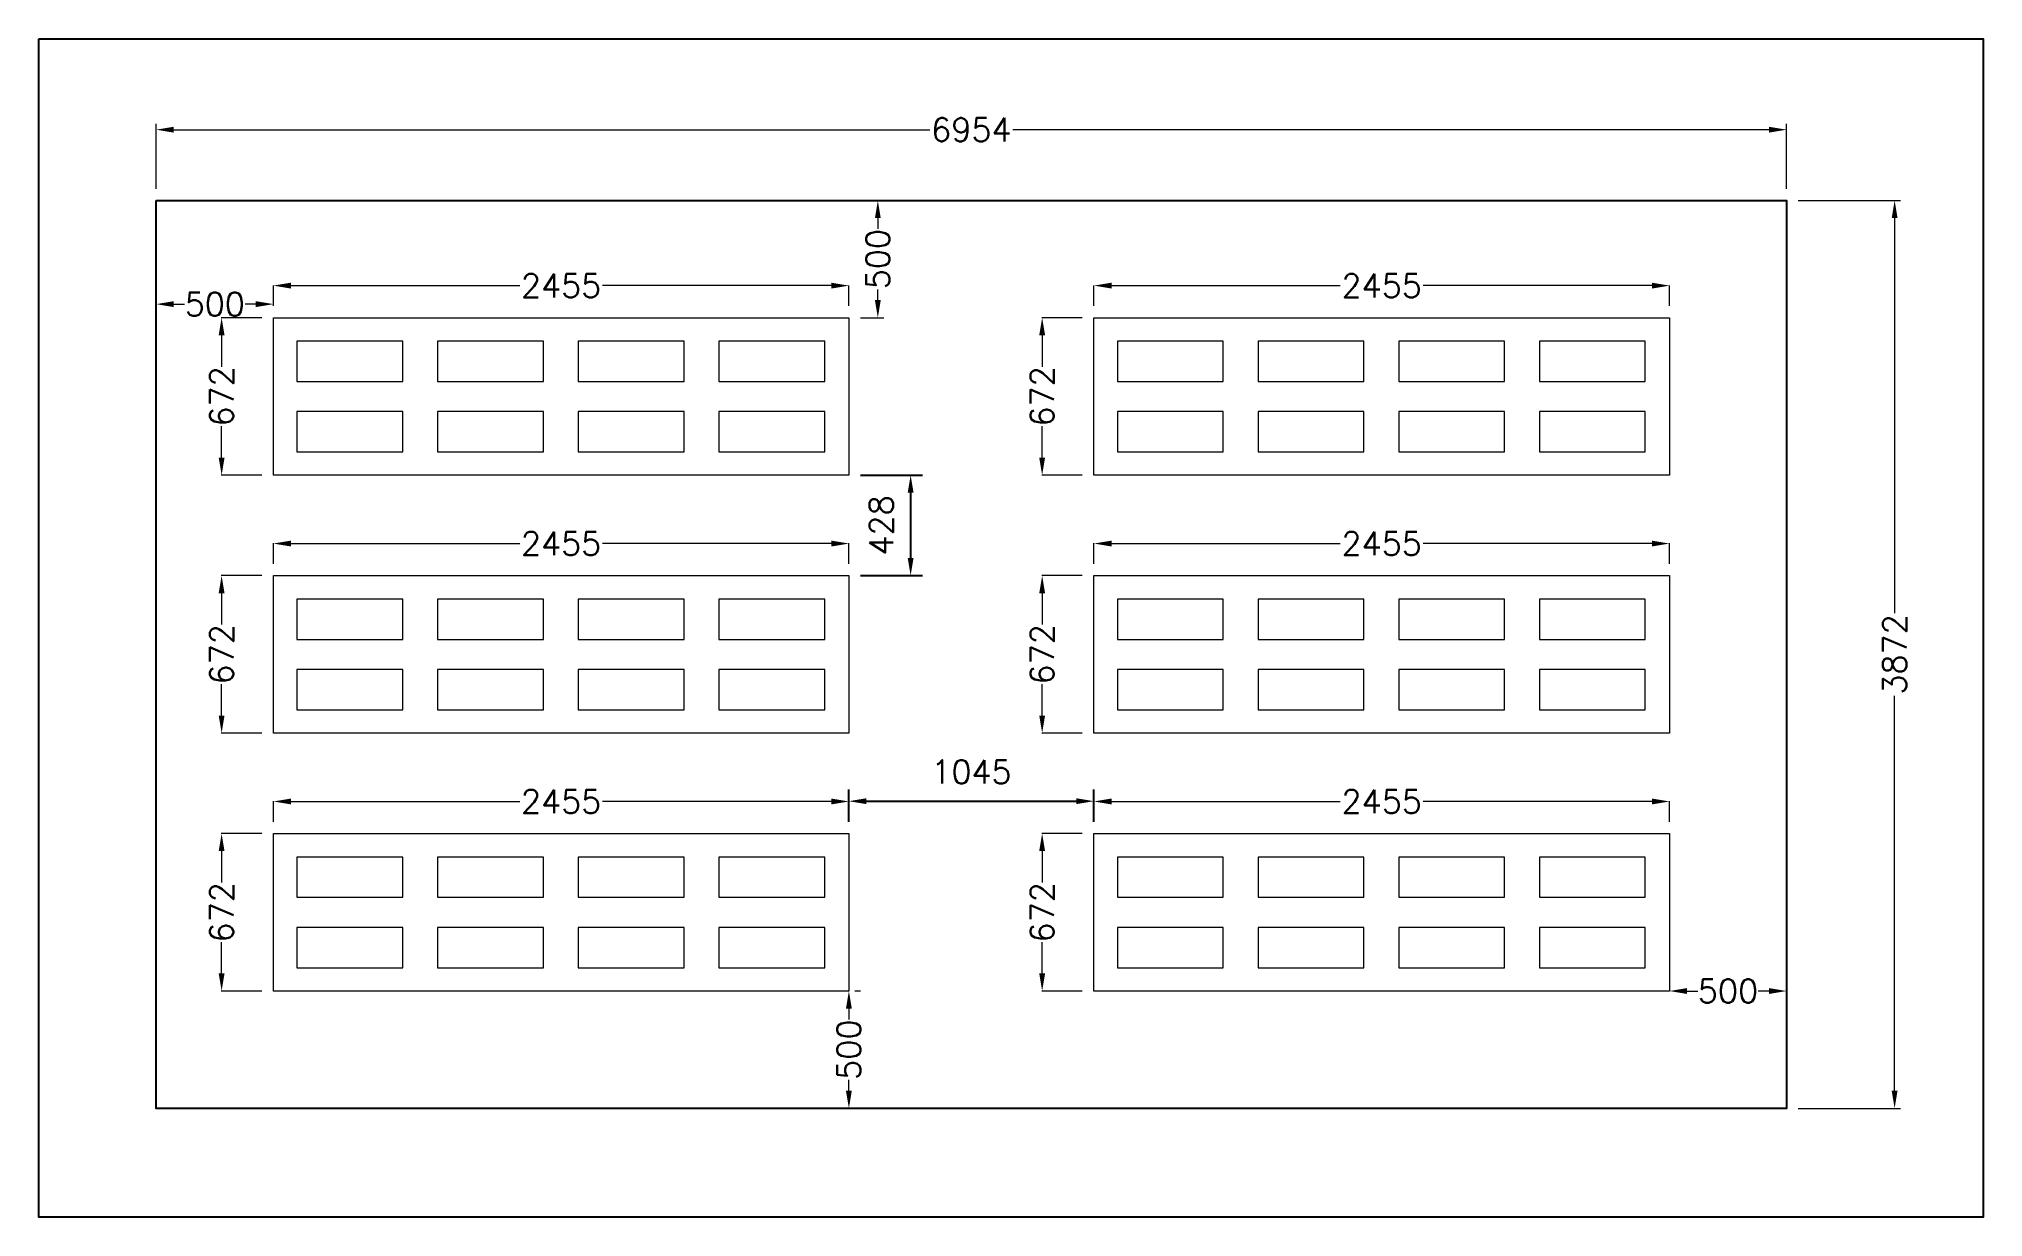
# Model space of a CAD drawing. Header units: millimetres. Extents: x 3552052 to 4144896, y -707811 to -630695.
# Drawn here: x 4111975 to 4120268, y -689910 to -684885 of the extents above; entities that cross this region are included whole.
import ezdxf

# ---------------------------------------------------------------- set-up
doc = ezdxf.new("R2010")
doc.units = ezdxf.units.MM
doc.header["$LTSCALE"] = 6
doc.header["$MEASUREMENT"] = 0
doc.layers.get('Defpoints').update_dxf_attribs({"linetype": 'CONTINUOUS', "lineweight": 0})
doc.layers.add('ELE-12W LED', color=1, linetype='CONTINUOUS', lineweight=0)
doc.layers.add('MEP_HVAC_COPPER_PIPE', color=5, linetype='CONTINUOUS', lineweight=0)
doc.styles.add('ROMANS', font='romans.shx')
doc.styles.get("Standard").update_dxf_attribs({"font": 'SIMPLEX'})
doc.dimstyles.new('AEPL1', dxfattribs={"dimtxt": 100, "dimasz": 75, "dimexe": 25, "dimexo": 50, "dimtad": 0, "dimdec": 0, "dimtxsty": 'ROMANS', "dimcen": 2.5, "dimclrd": 7, "dimclre": 7, "dimclrt": 7, "dimadec": 0, "dimazin": 0, "dimtfac": 1, "dimtdec": 0, "dimtmove": 0, "dimatfit": 3, "dimfxl": 1, "dimlwd": 0, "dimlwe": 0, "dimarcsym": 0})
doc.dimstyles.get("Standard").update_dxf_attribs({"dimtxt": 100, "dimasz": 75, "dimexe": 50, "dimexo": 50, "dimgap": 75, "dimtad": 1, "dimdec": 0, "dimzin": 0, "dimdsep": 46, "dimtxsty": 'Standard', "dimcen": 0.09, "dimclrd": 256, "dimclre": 256, "dimclrt": 256, "dimadec": 0, "dimazin": 0, "dimtfac": 1, "dimtdec": 0, "dimtofl": 0, "dimtmove": 0, "dimatfit": 3, "dimfxl": 1, "dimtolj": 1, "dimtzin": 0, "dimarcsym": 0})

msp = doc.modelspace()

# ---------------------------------------------------------------- blocks, each defined once
blk = doc.blocks.new('*U836')
at = {"layer": 'MEP_HVAC_COPPER_PIPE', "linetype": 'ByBlock'}
for p, q in [((226, 86), (-226, 86)), ((-226, 86), (-226, -86)), ((226, -86), (226, 86)), ((-226, -86), (226, -86))]:
    blk.add_line(p, q, dxfattribs=at)
blk = doc.blocks.new('*U837')
at = {"layer": 'MEP_HVAC_COPPER_PIPE', "color": 0, "linetype": 'ByBlock', "lineweight": -2, "transparency": 16777216}
for p in [(0, 300), (600, 300), (1200, 300), (1800, 300), (0, 0), (600, 0), (1200, 0), (1800, 0)]:
    blk.add_blockref('*U836', p, dxfattribs=at)
blk = doc.blocks.new('*D832')
at = {"layer": 'Defpoints', "color": 0, "linetype": 'ByBlock', "transparency": 16777216}
for p in [(4112975.2, -688274), (4112754.3, -688945.6), (4112975.2, -688945.6)]:
    blk.add_point(p, dxfattribs=at)
at = {"layer": 'MEP_HVAC_COPPER_PIPE', "color": 7, "linetype": 'ByBlock', "lineweight": 0, "transparency": 16777216}
for p, q in [((4112925.2, -688274), (4112753, -688274)), ((4112754.3, -688349), (4112754.3, -688482.9)), ((4112754.3, -688870.6), (4112754.3, -688736.6)), ((4112925.2, -688945.6), (4112753, -688945.6))]:
    blk.add_line(p, q, dxfattribs=at)
at = {"layer": 'MEP_HVAC_COPPER_PIPE', "color": 7, "linetype": 'ByBlock', "transparency": 16777216}
for points in [[(4112741.8, -688349), (4112766.8, -688349), (4112754.3, -688274)], [(4112741.8, -688870.6), (4112766.8, -688870.6), (4112754.3, -688945.6)]]:
    blk.add_solid(points, dxfattribs=at)
at = {"layer": 'MEP_HVAC_COPPER_PIPE', "color": 0, "linetype": 'ByBlock', "transparency": 16777216, "insert": (4112754.3, -688609.8), "char_height": 100, "attachment_point": 5, "rotation": 90, "style": 'ROMANS'}
blk.add_mtext('672', dxfattribs=at)
blk = doc.blocks.new('*D833')
at = {"layer": 'Defpoints', "color": 0, "linetype": 'ByBlock', "transparency": 16777216}
for p in [(4115430, -688137.2), (4112975.2, -688274), (4115430, -688274)]:
    blk.add_point(p, dxfattribs=at)
at = {"layer": 'MEP_HVAC_COPPER_PIPE', "color": 7, "linetype": 'ByBlock', "lineweight": 0, "transparency": 16777216}
for p, q in [((4112975.2, -688224), (4112975.2, -688136)), ((4113050.2, -688137.2), (4114025.8, -688137.2)), ((4115355, -688137.2), (4114379.4, -688137.2)), ((4115430, -688224), (4115430, -688136))]:
    blk.add_line(p, q, dxfattribs=at)
at = {"layer": 'MEP_HVAC_COPPER_PIPE', "color": 7, "linetype": 'ByBlock', "transparency": 16777216}
for points in [[(4113050.2, -688124.7), (4113050.2, -688149.7), (4112975.2, -688137.2)], [(4115355, -688124.7), (4115355, -688149.7), (4115430, -688137.2)]]:
    blk.add_solid(points, dxfattribs=at)
at = {"layer": 'MEP_HVAC_COPPER_PIPE', "color": 0, "linetype": 'ByBlock', "transparency": 16777216, "insert": (4114202.6, -688137.2), "char_height": 100, "attachment_point": 5, "style": 'ROMANS'}
blk.add_mtext('2455', dxfattribs=at)
blk = doc.blocks.new('*D838')
at = {"layer": 'Defpoints', "color": 0, "transparency": 16777216}
for p in [(4112475.4, -686016.2), (4112475.4, -686074), (4112975.2, -686074)]:
    blk.add_point(p, dxfattribs=at)
at = {"layer": 'MEP_HVAC_COPPER_PIPE', "color": 7, "lineweight": 0, "transparency": 16777216}
for p, q in [((4112475.4, -686024), (4112475.4, -685991.2)), ((4112975.2, -686024), (4112975.2, -685991.2)), ((4112550.4, -686016.2), (4112596.1, -686016.2)), ((4112900.2, -686016.2), (4112854.5, -686016.2))]:
    blk.add_line(p, q, dxfattribs=at)
at = {"layer": 'MEP_HVAC_COPPER_PIPE', "color": 7, "transparency": 16777216}
for points in [[(4112550.4, -686003.7), (4112550.4, -686028.7), (4112475.4, -686016.2)], [(4112900.2, -686003.7), (4112900.2, -686028.7), (4112975.2, -686016.2)]]:
    blk.add_solid(points, dxfattribs=at)
at = {"layer": 'MEP_HVAC_COPPER_PIPE', "color": 7, "lineweight": -3, "transparency": 16777216, "insert": (4112725.3, -686016.2), "char_height": 100, "attachment_point": 5, "style": 'ROMANS'}
blk.add_mtext('500', dxfattribs=at)
blk = doc.blocks.new('*D839')
at = {"layer": 'Defpoints', "color": 0, "transparency": 16777216}
for p in [(4115430, -685574.4), (4115553.4, -685574.4), (4115430, -686074)]:
    blk.add_point(p, dxfattribs=at)
at = {"layer": 'MEP_HVAC_COPPER_PIPE', "color": 7, "lineweight": 0, "transparency": 16777216}
for p, q in [((4115480, -685574.4), (4115578.4, -685574.4)), ((4115553.4, -685649.4), (4115553.4, -685695)), ((4115553.4, -685999), (4115553.4, -685953.4)), ((4115480, -686074), (4115578.4, -686074))]:
    blk.add_line(p, q, dxfattribs=at)
at = {"layer": 'MEP_HVAC_COPPER_PIPE', "color": 7, "transparency": 16777216}
for points in [[(4115540.9, -685649.4), (4115565.9, -685649.4), (4115553.4, -685574.4)], [(4115540.9, -685999), (4115565.9, -685999), (4115553.4, -686074)]]:
    blk.add_solid(points, dxfattribs=at)
at = {"layer": 'MEP_HVAC_COPPER_PIPE', "color": 7, "lineweight": -3, "transparency": 16777216, "insert": (4115553.4, -685824.2), "char_height": 100, "attachment_point": 5, "rotation": 90, "style": 'ROMANS'}
blk.add_mtext('500', dxfattribs=at)
blk = doc.blocks.new('*D840')
at = {"layer": 'Defpoints', "color": 0, "transparency": 16777216}
for p in [(4115430, -688945.6), (4115430, -689446), (4115430, -689446)]:
    blk.add_point(p, dxfattribs=at)
at = {"layer": 'MEP_HVAC_COPPER_PIPE', "color": 7, "lineweight": 0, "transparency": 16777216}
for p, q in [((4115480, -688945.6), (4115455, -688945.6)), ((4115430, -689020.6), (4115430, -689066.6)), ((4115430, -689371), (4115430, -689325)), ((4115480, -689446), (4115455, -689446))]:
    blk.add_line(p, q, dxfattribs=at)
at = {"layer": 'MEP_HVAC_COPPER_PIPE', "color": 7, "transparency": 16777216}
for points in [[(4115417.5, -689020.6), (4115442.5, -689020.6), (4115430, -688945.6)], [(4115417.5, -689371), (4115442.5, -689371), (4115430, -689446)]]:
    blk.add_solid(points, dxfattribs=at)
at = {"layer": 'MEP_HVAC_COPPER_PIPE', "color": 7, "lineweight": -3, "transparency": 16777216, "insert": (4115430, -689195.8), "char_height": 100, "attachment_point": 5, "rotation": 90, "style": 'ROMANS'}
blk.add_mtext('500', dxfattribs=at)
blk = doc.blocks.new('*D841')
at = {"layer": 'Defpoints', "color": 0, "transparency": 16777216}
for p in [(4118930, -688945.6), (4119429.6, -688945.6), (4119429.6, -688945.6)]:
    blk.add_point(p, dxfattribs=at)
at = {"layer": 'MEP_HVAC_COPPER_PIPE', "color": 7, "lineweight": 0, "transparency": 16777216}
for p, q in [((4118930, -688895.6), (4118930, -688920.6)), ((4119429.6, -688895.6), (4119429.6, -688920.6)), ((4119005, -688945.6), (4119050.6, -688945.6)), ((4119354.6, -688945.6), (4119309, -688945.6))]:
    blk.add_line(p, q, dxfattribs=at)
at = {"layer": 'MEP_HVAC_COPPER_PIPE', "color": 7, "transparency": 16777216}
for points in [[(4119005, -688933.1), (4119005, -688958.1), (4118930, -688945.6)], [(4119354.6, -688933.1), (4119354.6, -688958.1), (4119429.6, -688945.6)]]:
    blk.add_solid(points, dxfattribs=at)
at = {"layer": 'MEP_HVAC_COPPER_PIPE', "color": 7, "lineweight": -3, "transparency": 16777216, "insert": (4119179.8, -688945.6), "char_height": 100, "attachment_point": 5, "style": 'ROMANS'}
blk.add_mtext('500', dxfattribs=at)
blk = doc.blocks.new('*D842')
at = {"layer": 'Defpoints', "color": 0, "transparency": 16777216}
for p in [(4119429.6, -685272.2), (4112475.4, -685574.4), (4119429.6, -685574.4)]:
    blk.add_point(p, dxfattribs=at)
at = {"layer": 'MEP_HVAC_COPPER_PIPE', "color": 7, "lineweight": 0, "transparency": 16777216}
for p, q in [((4112475.4, -685524.4), (4112475.4, -685247.2)), ((4119429.6, -685524.4), (4119429.6, -685247.2)), ((4112550.4, -685272.2), (4115775.7, -685272.2)), ((4119354.6, -685272.2), (4116129.3, -685272.2))]:
    blk.add_line(p, q, dxfattribs=at)
at = {"layer": 'MEP_HVAC_COPPER_PIPE', "color": 7, "transparency": 16777216}
for points in [[(4112550.4, -685259.7), (4112550.4, -685284.7), (4112475.4, -685272.2)], [(4119354.6, -685259.7), (4119354.6, -685284.7), (4119429.6, -685272.2)]]:
    blk.add_solid(points, dxfattribs=at)
at = {"layer": 'MEP_HVAC_COPPER_PIPE', "color": 7, "lineweight": -3, "transparency": 16777216, "insert": (4115952.5, -685272.2), "char_height": 100, "attachment_point": 5, "style": 'ROMANS'}
blk.add_mtext('6954', dxfattribs=at)
blk = doc.blocks.new('*D843')
at = {"layer": 'Defpoints', "color": 0, "transparency": 16777216}
for p in [(4119429.6, -685574.4), (4119429.6, -689446), (4119890.5, -689446)]:
    blk.add_point(p, dxfattribs=at)
at = {"layer": 'MEP_HVAC_COPPER_PIPE', "color": 7, "lineweight": 0, "transparency": 16777216}
for p, q in [((4119479.6, -685574.4), (4119915.5, -685574.4)), ((4119890.5, -685649.4), (4119890.5, -687333.4)), ((4119890.5, -689371), (4119890.5, -687687)), ((4119479.6, -689446), (4119915.5, -689446))]:
    blk.add_line(p, q, dxfattribs=at)
at = {"layer": 'MEP_HVAC_COPPER_PIPE', "color": 7, "transparency": 16777216}
for points in [[(4119878, -685649.4), (4119903, -685649.4), (4119890.5, -685574.4)], [(4119878, -689371), (4119903, -689371), (4119890.5, -689446)]]:
    blk.add_solid(points, dxfattribs=at)
at = {"layer": 'MEP_HVAC_COPPER_PIPE', "color": 7, "lineweight": -3, "transparency": 16777216, "insert": (4119890.5, -687510.2), "char_height": 100, "attachment_point": 5, "rotation": 90, "style": 'ROMANS'}
blk.add_mtext('3872', dxfattribs=at)
blk = doc.blocks.new('*D875')
at = {"layer": 'Defpoints', "color": 0, "transparency": 16777216}
for p in [(4115430, -686745.6), (4115430, -687174), (4115693.3, -687174)]:
    blk.add_point(p, dxfattribs=at)
at = {"layer": 'ELE-12W LED', "color": 251, "lineweight": -2, "true_color": 0x5e5e5e, "transparency": 16777216}
for p, q in [((4115480, -686745.6), (4115743.3, -686745.6)), ((4115693.3, -686820.6), (4115693.3, -687099)), ((4115480, -687174), (4115743.3, -687174))]:
    blk.add_line(p, q, dxfattribs=at)
at = {"layer": 'ELE-12W LED', "color": 251, "true_color": 0x5e5e5e, "transparency": 16777216}
for points in [[(4115680.8, -686820.6), (4115705.8, -686820.6), (4115693.3, -686745.6)], [(4115680.8, -687099), (4115705.8, -687099), (4115693.3, -687174)]]:
    blk.add_solid(points, dxfattribs=at)
at = {"layer": 'ELE-12W LED', "color": 251, "true_color": 0x5e5e5e, "transparency": 16777216, "insert": (4115568.3, -686959.8), "char_height": 100, "attachment_point": 5, "rotation": 90}
blk.add_mtext('\\A1;428', dxfattribs=at)
blk = doc.blocks.new('*D876')
at = {"layer": 'Defpoints', "color": 0, "transparency": 16777216}
for p in [(4116475.2, -688136), (4115430, -688274), (4116475.2, -688274)]:
    blk.add_point(p, dxfattribs=at)
at = {"layer": 'ELE-12W LED', "color": 251, "lineweight": -2, "true_color": 0x5e5e5e, "transparency": 16777216}
for p, q in [((4115430, -688224), (4115430, -688086)), ((4115505, -688136), (4116400.2, -688136)), ((4116475.2, -688224), (4116475.2, -688086))]:
    blk.add_line(p, q, dxfattribs=at)
at = {"layer": 'ELE-12W LED', "color": 251, "true_color": 0x5e5e5e, "transparency": 16777216}
for points in [[(4115505, -688123.5), (4115505, -688148.5), (4115430, -688136)], [(4116400.2, -688123.5), (4116400.2, -688148.5), (4116475.2, -688136)]]:
    blk.add_solid(points, dxfattribs=at)
at = {"layer": 'ELE-12W LED', "color": 251, "true_color": 0x5e5e5e, "transparency": 16777216, "insert": (4115952.6, -688011), "char_height": 100, "attachment_point": 5}
blk.add_mtext('\\A1;1045', dxfattribs=at)
blk = doc.blocks.new('*U834')
at = {"layer": 'MEP_HVAC_COPPER_PIPE', "color": 1, "linetype": 'ByBlock'}
blk.add_lwpolyline([(-1092, 242.4), (1362.8, 242.4), (1362.8, -429.2), (-1092, -429.2)], close=True, dxfattribs=at)
blk.add_blockref('*U837', (-766.1, -243.6), dxfattribs=at)
at = {"layer": 'MEP_HVAC_COPPER_PIPE', "color": 3, "linetype": 'ByBlock'}
dim = blk.add_linear_dim(base=(1362.8, 379.2), p1=(-1092, 242.4), p2=(1362.8, 242.4), dimstyle='AEPL1', dxfattribs=at)
dim.commit()
dim.dimension.update_dxf_attribs({"geometry": '*D833', "text_midpoint": (135.4, 379.2), "insert": (-4114067.1, 688516.4)})
dim = blk.add_linear_dim(base=(-1312.8, -429.2), p1=(-1092, 242.4), p2=(-1092, -429.2), angle=90, dimstyle='AEPL1', dxfattribs=at)
dim.commit()
dim.dimension.update_dxf_attribs({"geometry": '*D832', "text_midpoint": (-1312.8, -93.4), "insert": (-4114067.1, 688516.4)})
blk = doc.blocks.new('*U835')
at = {"layer": 'MEP_HVAC_COPPER_PIPE', "color": 0, "linetype": 'ByBlock', "lineweight": -2, "transparency": 16777216}
for p in [(0, 2200), (3500, 2200), (0, 1100), (3500, 1100), (0, 0), (3500, 0)]:
    blk.add_blockref('*U834', p, dxfattribs=at)

# ---------------------------------------------------------------- dimensions: what is measured, and where the dimension line sits
at = {"layer": 'ELE-12W LED', "color": 0}
dim = msp.add_linear_dim(base=(4115693.3, -687174), p1=(4115430, -686745.6), p2=(4115430, -687174), angle=90, dimstyle='Standard', dxfattribs=at)
dim.commit()
dim.dimension.update_dxf_attribs({"geometry": '*D875', "text_midpoint": (4115568.3, -686959.8)})
at = {"layer": 'ELE-12W LED', "color": 1}
dim = msp.add_linear_dim(base=(4116475.2, -688136), p1=(4115430, -688274), p2=(4116475.2, -688274), dimstyle='Standard', dxfattribs=at)
dim.commit()
dim.dimension.update_dxf_attribs({"geometry": '*D876', "text_midpoint": (4115952.6, -688011)})
at = {"layer": 'MEP_HVAC_COPPER_PIPE', "color": 6, "lineweight": -3}
for base, p1, p2, picture, middle in [((4119429.6, -685272.2), (4112475.4, -685574.4), (4119429.6, -685574.4), '*D842', (4115952.5, -685272.2)), ((4119429.6, -688945.6), (4118930, -688945.6), (4119429.6, -688945.6), '*D841', (4119179.8, -688945.6))]:
    dim = msp.add_linear_dim(base=base, p1=p1, p2=p2, dimstyle='AEPL1', dxfattribs=at)
    dim.commit()
    dim.dimension.update_dxf_attribs({"geometry": picture, "text_midpoint": middle})
dim = msp.add_linear_dim(base=(4115553.4, -685574.4), p1=(4115430, -686074), p2=(4115430, -685574.4), angle=90, dimstyle='AEPL1', dxfattribs=at)
dim.commit()
dim.dimension.update_dxf_attribs({"geometry": '*D839', "text_midpoint": (4115553.4, -685824.2), "dimtype": 160})
for base, p1, p2, picture, middle in [((4119890.5, -689446), (4119429.6, -685574.4), (4119429.6, -689446), '*D843', (4119890.5, -687510.2)), ((4115430, -689446), (4115430, -688945.6), (4115430, -689446), '*D840', (4115430, -689195.8))]:
    dim = msp.add_linear_dim(base=base, p1=p1, p2=p2, angle=90, dimstyle='AEPL1', dxfattribs=at)
    dim.commit()
    dim.dimension.update_dxf_attribs({"geometry": picture, "text_midpoint": middle})
dim = msp.add_linear_dim(base=(4112475.4, -686016.2), p1=(4112975.2, -686074), p2=(4112475.4, -686074), dimstyle='AEPL1', dxfattribs=at)
dim.commit()
dim.dimension.update_dxf_attribs({"geometry": '*D838', "text_midpoint": (4112725.3, -686016.2), "dimtype": 160})

# ---------------------------------------------------------------- linework, layer by layer
at = {"layer": 'MEP_HVAC_COPPER_PIPE', "color": 4, "lineweight": -3}
msp.add_lwpolyline([(4111974.9, -684884.9), (4120267.9, -684884.9), (4120267.9, -689909.8), (4111974.9, -689909.8)], close=True, dxfattribs=at)
at = {"layer": 'MEP_HVAC_COPPER_PIPE', "lineweight": -3}
msp.add_lwpolyline([(4112475.4, -685574.4), (4119429.6, -685574.4), (4119429.6, -689446), (4112475.4, -689446)], close=True, dxfattribs=at)

# ---------------------------------------------------------------- block references
msp.add_blockref('*U835', (4114067.1, -688516.4), dxfattribs=at)

msp.set_redraw_order([(e.dxf.handle, doc.entitydb.next_handle()) for e in msp.query("TEXT MTEXT ATTDEF DIMENSION ARC_DIMENSION")])  # texts and dimensions are drawn at this point

doc.saveas('drawing.dxf')
